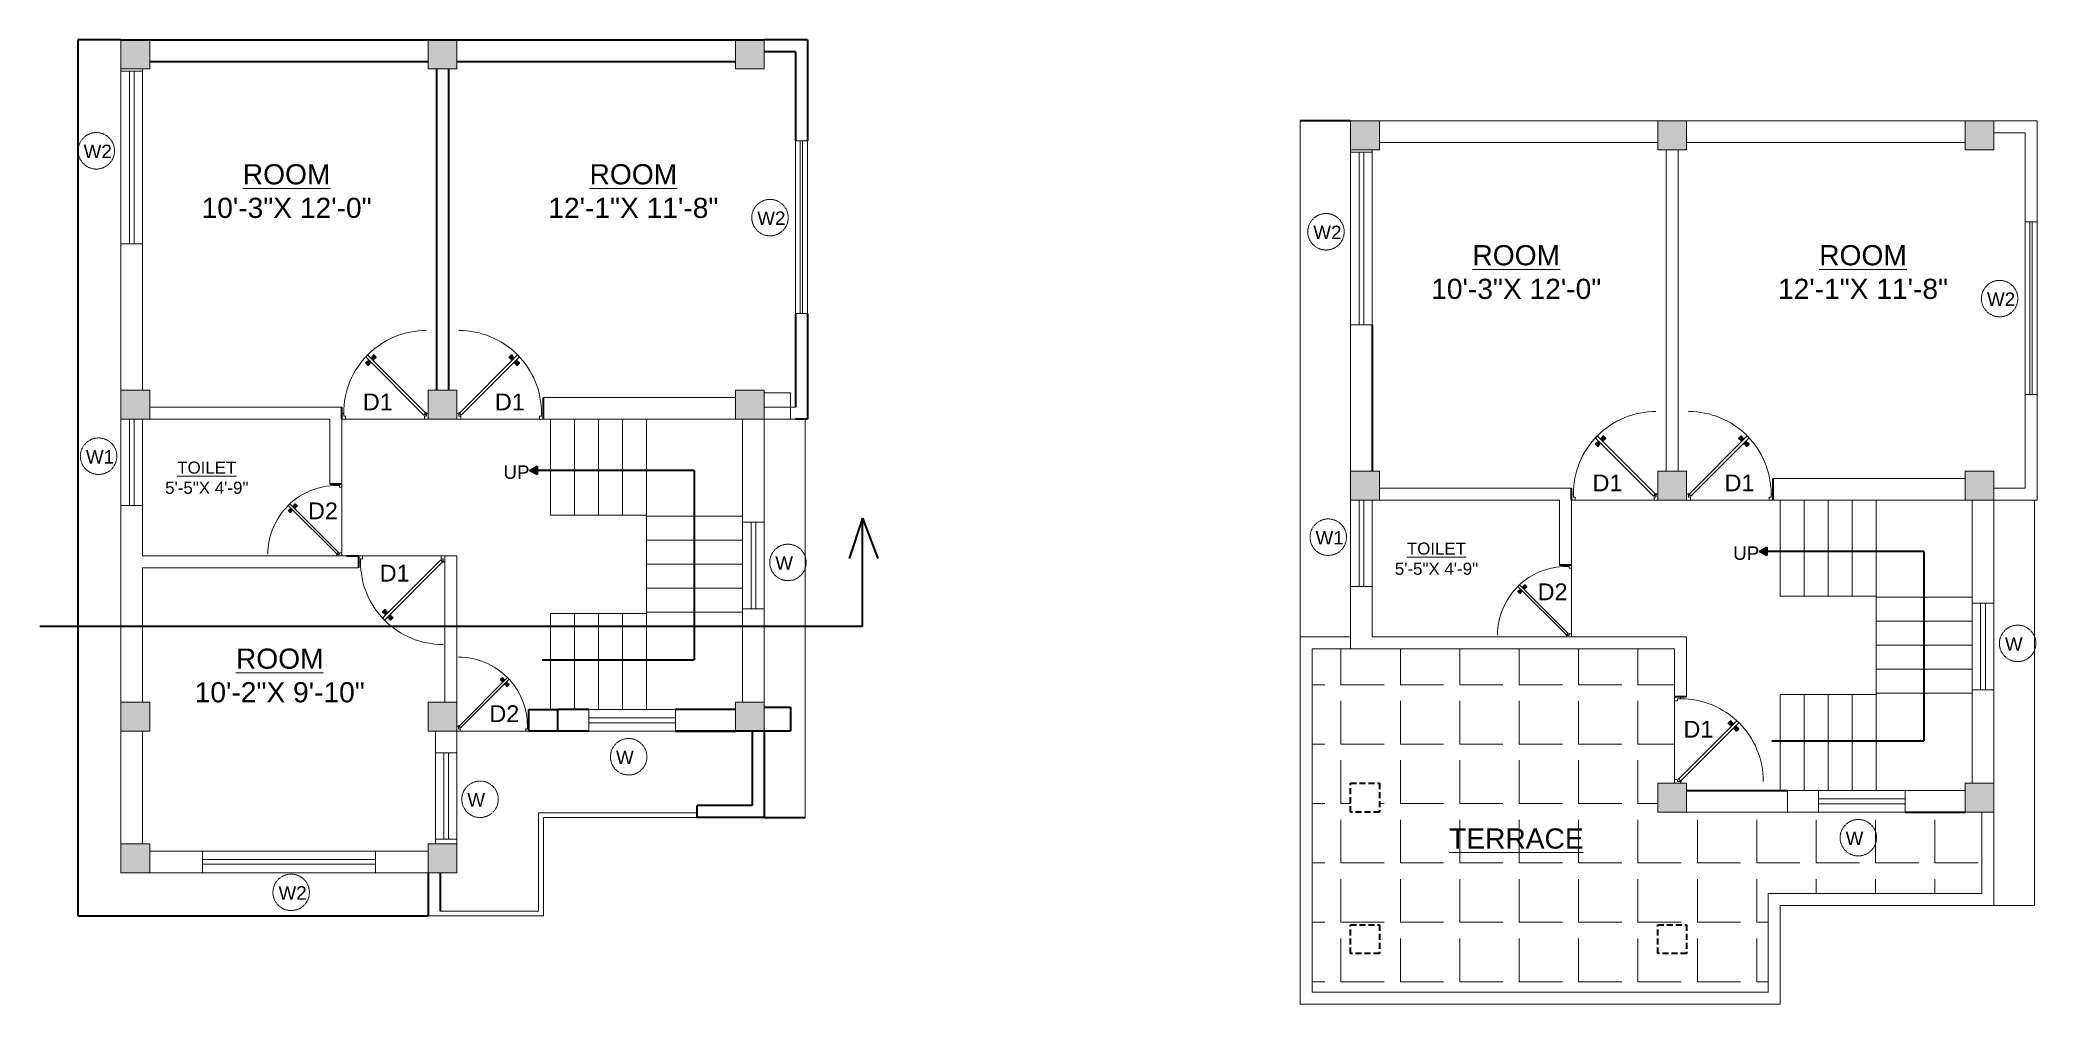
# Model space of a CAD drawing. Header units: inches. Extents: x 141029 to 166402, y -23568 to -18036.
# Drawn here: x 154442 to 155274, y -21791 to -21389 of the extents above; entities that cross this region are included whole.
import ezdxf

# ---------------------------------------------------------------- set-up
doc = ezdxf.new("R2010")
doc.units = ezdxf.units.IN
doc.header["$LTSCALE"] = 0.5
doc.header["$MEASUREMENT"] = 0
doc.linetypes.add('CENTER', pattern=[2, 1.25, -0.25, 0.25, -0.25])
doc.linetypes.add('HIDDEN', pattern=[0.375, 0.25, -0.125])
for name, color, linetype, lineweight in [('Annotate-Lite.w', 177, 'Continuous', 9), ('Annotations-Bold.w', 177, 'Continuous', 13), ('DOOR & WIN', 1, 'Continuous', 25), ('PUERTAS', 7, 'Continuous', 9), ('TEXT', 220, 'Continuous', 9), ('wall', 1, 'Continuous', 40)]:
    doc.layers.add(name, color=color, linetype=linetype, lineweight=lineweight)
doc.styles.add('DIMTEXT', font='arial.ttf', dxfattribs={"height": 6})
doc.styles.add('gaurav', font='arial.ttf')

msp = doc.modelspace()

# ---------------------------------------------------------------- texts
at = {"layer": 'Annotations-Bold.w', "color": 0, "linetype": 'CENTER', "ltscale": 0.3, "char_height": 5.6, "attachment_point": 1, "style": 'gaurav'}
for s, insert in [('W2', (154460.03, -21432.83)), ('W2', (154740.71, -21460.67)), ('W2', (154972.38, -21466.57)), ('W2', (155253.06, -21494.41)), ('W1', (154460.98, -21560.08)), ('UP', (154634.95, -21566.48)), ('W1', (154973.32, -21593.82)), ('UP', (155147.3, -21600.22)), ('W', (154748.21, -21604.35)), ('W', (155260.56, -21638.09)), ('W', (154681.84, -21685.32)), ('W', (154619.91, -21703.03)), ('W', (155194.18, -21719.06)), ('W2', (154541.22, -21741.81))]:
    msp.add_mtext_dynamic_manual_height_columns(s, width=8, gutter_width=100, heights=[0], dxfattribs=dict(at, insert=insert))
at = {"layer": 'Annotations-Bold.w', "color": 0, "linetype": 'CENTER', "ltscale": 0.3, "attachment_point": 2, "style": 'gaurav'}
for s, insert, char_height, width in [('{\\LROOM\\P}10\'-3"X 12\'-0"', (154544.59, -21440.95), 8.4, 77.2712), ('{\\LROOM\\P}12\'-1"X 11\'-8"', (154689.07, -21440.95), 8.4, 77.2712), ('{\\LROOM\\P}10\'-3"X 12\'-0"', (155056.93, -21474.69), 8.4, 77.2712), ('{\\LROOM\\P}12\'-1"X 11\'-8"', (155201.42, -21474.69), 8.4, 77.2712), ('{\\LTOILET\\P}5\'-5"X 4\'-9"', (154511.34, -21564.87), 5.04, 46.3627), ('{\\LTOILET\\P}5\'-5"X 4\'-9"', (155023.69, -21598.61), 5.04, 46.3627), ('{\\LROOM\\P}10\'-2"X 9\'-10"', (154541.74, -21642.8), 8.4, 77.2712), ('{\\LTERRACE}', (155056.98, -21717.74), 8.4, 77.2712)]:
    msp.add_mtext(s, dxfattribs=dict(at, insert=insert, char_height=char_height, width=width))
at = {"layer": 'TEXT', "style": 'DIMTEXT'}
for s, p in [('D1', (154576.36, -21543.52)), ('D1', (154631.35, -21543.52)), ('D1', (155088.71, -21577.26)), ('D1', (155143.7, -21577.26)), ('D2', (154553.48, -21588.9)), ('D1', (154583.36, -21614.87)), ('D2', (155065.82, -21622.64)), ('D2', (154629.06, -21673.42)), ('D1', (155126.58, -21679.91))]:
    msp.add_text(s, height=7, dxfattribs=at).set_placement(p)

# ---------------------------------------------------------------- blocks, each defined once
blk = doc.blocks.new('2ft6in')
at = {"layer": 'PUERTAS', "color": 2}
for p, q in [((0.84, 2.1), (21.02, 22.28)), ((21.71, 21.6), (1.47, 1.37)), ((18.33, 21.76), (18.31, 21.77)), ((21.71, 21.6), (21.02, 22.28)), ((21.18, 18.9), (21.2, 18.89)), ((0, 2), (0, 0)), ((0.6, 2), (0, 2)), ((1.33, 0), (0, 0)), ((0.6, 1.26), (0.6, 2.04)), ((0.67, 1.26), (0.6, 1.26)), ((0.67, 1.26), (0.67, 2.01)), ((0.67, 1), (0.67, 1.26)), ((1.33, 1), (0.67, 1)), ((1.31, 1.53), (0.79, 2.06)), ((1.36, 1.58), (0.81, 2.12)), ((1.36, 1.58), (1.31, 1.53)), ((1.47, 1.37), (1.31, 1.53)), ((1.33, 0), (1.33, 1)), ((28.67, 0), (28.67, 1)), ((28.67, 1), (29.33, 1)), ((28.67, 0), (30, 0)), ((29.33, 1), (29.33, 2)), ((29.33, 2), (30, 2)), ((30, 0), (30, 2))]:
    blk.add_line(p, q, dxfattribs=at)
at = {"layer": 'PUERTAS', "color": 8}
for p, q in [((18.81, 20.78), (18.04, 21.4)), ((18.86, 20.83), (18.08, 21.46)), ((18.95, 20.92), (18.2, 21.58)), ((18.44, 21.9), (18.31, 21.77)), ((19.07, 21.03), (18.34, 21.72)), ((18.44, 21.9), (18.56, 22.02)), ((18.58, 22.01), (18.56, 22.02)), ((19.3, 21.26), (18.61, 22)), ((19.42, 21.38), (18.75, 22.14)), ((19.51, 21.48), (18.88, 22.26)), ((18.91, 20.27), (19.19, 20.69)), ((19.55, 21.53), (18.93, 22.3)), ((19.13, 20.8), (19.03, 20.9)), ((19.15, 20.82), (19.05, 20.92)), ((19.09, 20.44), (19.25, 20.76)), ((19.19, 20.87), (19.1, 20.96)), ((19.25, 20.93), (19.16, 21.02)), ((19.28, 20.63), (19.32, 20.83)), ((19.4, 21.08), (19.31, 21.17)), ((19.47, 21.15), (19.38, 21.24)), ((19.43, 20.78), (19.4, 20.9)), ((19.51, 21.19), (19.42, 21.28)), ((19.55, 20.91), (19.43, 20.94)), ((19.53, 21.21), (19.44, 21.3)), ((19.7, 21.06), (19.51, 21.01)), ((19.89, 21.24), (19.58, 21.08)), ((20.07, 21.42), (19.64, 21.15)), ((19.69, 19.49), (20.12, 19.76)), ((19.87, 19.67), (20.18, 19.83)), ((20.06, 19.85), (20.25, 19.9)), ((20.21, 20), (20.33, 19.97)), ((20.21, 19.38), (20.83, 18.61)), ((20.23, 19.7), (20.32, 19.61)), ((20.25, 19.72), (20.34, 19.63)), ((20.25, 19.43), (20.88, 18.65)), ((20.29, 19.76), (20.38, 19.67)), ((20.33, 20.13), (20.36, 20.01)), ((20.34, 19.53), (21, 18.77)), ((20.36, 19.83), (20.45, 19.74)), ((20.48, 20.28), (20.44, 20.08)), ((20.46, 19.64), (21.14, 18.91)), ((20.5, 19.98), (20.6, 19.89)), ((20.67, 20.47), (20.51, 20.15)), ((20.85, 20.64), (20.57, 20.22)), ((20.57, 20.04), (20.66, 19.95)), ((20.61, 20.09), (20.7, 19.99)), ((20.63, 20.11), (20.72, 20.01)), ((20.69, 19.87), (21.42, 19.19)), ((20.81, 19.99), (21.56, 19.33)), ((20.9, 20.08), (21.68, 19.45)), ((20.95, 20.13), (21.72, 19.51)), ((21.32, 19.01), (21.2, 18.89)), ((21.32, 19.01), (21.44, 19.14)), ((21.43, 19.15), (21.44, 19.14)), ((0, 0), (30, 0))]:
    blk.add_line(p, q, dxfattribs=at)
at = {"layer": 'PUERTAS', "color": 1}
for p, q in [((18.06, 21.44), (18.48, 21.86)), ((18.74, 20.79), (18.06, 21.34)), ((18.08, 21.51), (18.45, 21.88)), ((18.11, 21.49), (18.08, 21.51)), ((18.82, 22.25), (18.45, 21.88)), ((18.9, 22.28), (18.48, 21.86)), ((18.84, 22.23), (18.82, 22.25)), ((18.83, 20.8), (19.18, 21.15)), ((18.84, 20.21), (19.1, 20.6)), ((18.85, 20.11), (18.84, 20.12)), ((18.92, 20.89), (18.93, 20.88)), ((19.54, 21.59), (18.99, 22.27)), ((19.02, 20.88), (19.24, 21.1)), ((19.12, 20.8), (19.03, 20.89)), ((19.1, 20.7), (19.11, 20.69)), ((19.1, 20.6), (19.1, 20.6)), ((19.11, 20.79), (19.33, 21.01)), ((19.54, 21.5), (19.18, 21.15)), ((19.45, 21.31), (19.24, 21.1)), ((19.55, 21.22), (19.33, 21.01)), ((19.45, 21.41), (19.45, 21.41)), ((19.54, 21.22), (19.45, 21.31)), ((19.53, 19.43), (19.54, 19.42)), ((19.64, 21.23), (19.64, 21.23)), ((19.64, 19.42), (20.02, 19.67)), ((19.74, 21.24), (19.73, 21.23)), ((20.12, 21.49), (19.74, 21.24)), ((20.02, 19.67), (20.03, 19.68)), ((20.12, 19.68), (20.12, 19.68)), ((20.21, 19.69), (20.43, 19.9)), ((20.22, 21.48), (20.22, 21.49)), ((20.22, 19.41), (20.57, 19.76)), ((20.22, 19.69), (20.31, 19.6)), ((20.22, 19.32), (20.76, 18.64)), ((20.31, 19.6), (20.52, 19.81)), ((20.31, 19.5), (20.31, 19.5)), ((20.65, 20.12), (20.43, 19.9)), ((20.74, 20.03), (20.52, 19.81)), ((20.93, 20.11), (20.57, 19.76)), ((20.64, 20.11), (20.73, 20.02)), ((20.66, 20.31), (20.65, 20.31)), ((20.65, 20.21), (20.65, 20.22)), ((20.91, 20.7), (20.66, 20.31)), ((20.84, 20.02), (20.83, 20.03)), ((20.86, 18.63), (21.28, 19.05)), ((20.91, 20.8), (20.91, 20.79)), ((20.91, 18.68), (20.94, 18.66)), ((20.94, 18.66), (21.31, 19.03)), ((21.02, 20.12), (21.7, 19.57)), ((21.7, 19.47), (21.28, 19.05)), ((21.67, 19.4), (21.31, 19.03)), ((21.65, 19.42), (21.67, 19.4))]:
    blk.add_line(p, q, dxfattribs=at)
at = {"layer": 'PUERTAS', "color": 2}
for radius in [0.129, 0.0627]:
    blk.add_circle((0.68, 2.14), radius, dxfattribs=at)
at = {"layer": 'PUERTAS', "color": 8}
blk.add_arc((0.68, 2.14), 28.65, 359.72845, 90.03333, dxfattribs=at)
at = {"layer": 'PUERTAS', "color": 1}
for centre, start, end in [((18.78, 20.84), 231.07637, 315), ((18.89, 20.16), 135, 225), ((18.94, 22.23), 38.92363, 135), ((18.97, 20.93), 225, 315), ((19.16, 20.74), 135, 219.74275), ((19.06, 20.65), 315, 39.74275), ((19.4, 21.36), 315, 45), ((19.49, 21.55), 315, 38.92363), ((19.59, 19.47), 225, 315), ((19.6, 21.18), 50.25725, 135), ((19.68, 21.28), 230.25725, 315), ((20.07, 19.63), 50.25725, 135), ((20.17, 21.44), 45, 135), ((20.16, 19.73), 230.25725, 315), ((20.27, 19.36), 135, 218.92363), ((20.35, 19.55), 135, 225), ((20.7, 20.26), 135, 219.74275), ((20.6, 20.17), 315, 39.74275), ((20.78, 19.98), 45, 135), ((20.82, 18.68), 218.92363, 315), ((20.87, 20.75), 315, 45), ((20.98, 20.07), 51.07637, 135), ((21.65, 19.52), 315, 51.07637)]:
    blk.add_arc(centre, 0.0667, start, end, dxfattribs=at)
blk = doc.blocks.new('*U216')
at = {"color": 3}
blk.add_blockref('2ft6in', (0, 0), dxfattribs=at)
blk = doc.blocks.new('3ft')
at = {"layer": 'PUERTAS', "color": 6}
for p, q in [((1.01, 2.52), (25.23, 26.74)), ((26.05, 25.92), (1.77, 1.64)), ((26.05, 25.92), (25.23, 26.74)), ((0, 2.4), (0, 0)), ((0.72, 2.4), (0, 2.4)), ((1.6, 0), (0, 0)), ((0.72, 1.52), (0.72, 2.44)), ((0.8, 1.52), (0.72, 1.52)), ((0.8, 1.52), (0.8, 2.41)), ((0.8, 1.2), (0.8, 1.52)), ((1.6, 1.2), (0.8, 1.2)), ((1.57, 1.84), (0.94, 2.47)), ((1.63, 1.89), (0.97, 2.55)), ((1.63, 1.89), (1.57, 1.84)), ((1.77, 1.64), (1.57, 1.84)), ((1.6, 0), (1.6, 1.2)), ((34.4, 0), (34.4, 1.2)), ((34.4, 1.2), (35.2, 1.2)), ((34.4, 0), (36, 0)), ((35.2, 1.2), (35.2, 2.4)), ((35.2, 2.4), (36, 2.4)), ((36, 0), (36, 2.4))]:
    blk.add_line(p, q, dxfattribs=at)
at = {"layer": 'PUERTAS', "color": 8}
for p, q in [((22.57, 24.94), (21.65, 25.68)), ((22.63, 24.99), (21.69, 25.75)), ((22.74, 25.1), (21.84, 25.9)), ((22.13, 26.28), (21.98, 26.13)), ((22.88, 25.24), (22.01, 26.06)), ((22.13, 26.28), (22.27, 26.42)), ((22.29, 26.41), (22.27, 26.42)), ((23.16, 25.52), (22.34, 26.39)), ((23.3, 25.66), (22.5, 26.56)), ((23.41, 25.77), (22.65, 26.71)), ((23.46, 25.83), (22.72, 26.75)), ((22.95, 24.96), (22.84, 25.07)), ((22.98, 24.99), (22.86, 25.1)), ((23.03, 25.04), (22.91, 25.15)), ((23.11, 25.12), (22.99, 25.23)), ((23.13, 24.76), (23.18, 24.99)), ((23.28, 25.3), (23.17, 25.41)), ((23.36, 25.37), (23.25, 25.49)), ((23.31, 24.94), (23.28, 25.08)), ((23.41, 25.43), (23.3, 25.54)), ((23.46, 25.09), (23.32, 25.13)), ((23.44, 25.45), (23.33, 25.56)), ((23.64, 25.27), (23.41, 25.22)), ((23.87, 25.49), (23.49, 25.3)), ((24.08, 25.71), (23.57, 25.38)), ((22.69, 24.32), (23.02, 24.83)), ((22.91, 24.53), (23.1, 24.91)), ((23.63, 23.38), (24.14, 23.72)), ((23.84, 23.6), (24.22, 23.79)), ((24.07, 23.82), (24.3, 23.88)), ((24.25, 24), (24.39, 23.97)), ((24.25, 23.26), (24.99, 22.34)), ((24.27, 23.64), (24.38, 23.53)), ((24.3, 23.67), (24.41, 23.56)), ((24.3, 23.32), (25.06, 22.38)), ((24.35, 23.72), (24.46, 23.61)), ((24.4, 24.15), (24.43, 24.01)), ((24.41, 23.43), (25.2, 22.53)), ((24.43, 23.8), (24.54, 23.69)), ((24.58, 24.33), (24.52, 24.1)), ((24.55, 23.57), (25.37, 22.7)), ((24.6, 23.97), (24.72, 23.86)), ((24.8, 24.56), (24.61, 24.18)), ((25.02, 24.77), (24.68, 24.26)), ((24.68, 24.05), (24.79, 23.94)), ((24.73, 24.1), (24.85, 23.99)), ((24.76, 24.13), (24.87, 24.02)), ((24.83, 23.85), (25.7, 23.03)), ((24.97, 23.99), (25.87, 23.2)), ((25.08, 24.1), (26.02, 23.34)), ((25.14, 24.15), (26.06, 23.41)), ((25.58, 22.82), (25.43, 22.67)), ((25.58, 22.82), (25.73, 22.97)), ((25.72, 22.98), (25.73, 22.97)), ((0, 0), (36, 0))]:
    blk.add_line(p, q, dxfattribs=at)
at = {"layer": 'PUERTAS', "color": 1}
for p, q in [((21.67, 25.73), (22.17, 26.23)), ((22.49, 24.95), (21.67, 25.61)), ((21.7, 25.82), (22.14, 26.26)), ((21.73, 25.79), (21.7, 25.82)), ((22.58, 26.7), (22.14, 26.26)), ((22.67, 26.73), (22.17, 26.23)), ((22.61, 26.67), (22.58, 26.7)), ((22.6, 24.96), (23.02, 25.38)), ((22.7, 25.07), (22.71, 25.06)), ((23.45, 25.91), (22.79, 26.73)), ((22.82, 25.06), (23.08, 25.32)), ((22.94, 24.95), (22.83, 25.07)), ((22.93, 24.94), (23.19, 25.21)), ((23.44, 25.81), (23.02, 25.38)), ((23.34, 25.58), (23.08, 25.32)), ((23.46, 25.47), (23.19, 25.21)), ((23.33, 25.7), (23.34, 25.69)), ((23.45, 25.46), (23.33, 25.57)), ((23.57, 25.47), (23.57, 25.47)), ((24.15, 25.79), (23.68, 25.48)), ((23.68, 25.48), (23.68, 25.48)), ((24.27, 25.78), (24.26, 25.79)), ((22.61, 24.25), (22.92, 24.72)), ((22.62, 24.13), (22.61, 24.14)), ((22.92, 24.72), (22.92, 24.72)), ((22.93, 24.84), (22.93, 24.83)), ((23.44, 23.31), (23.45, 23.3)), ((23.56, 23.3), (24.03, 23.61)), ((24.03, 23.61), (24.03, 23.62)), ((24.14, 23.62), (24.14, 23.62)), ((24.25, 23.62), (24.51, 23.89)), ((24.26, 23.29), (24.69, 23.71)), ((24.26, 23.63), (24.37, 23.52)), ((24.26, 23.18), (24.92, 22.37)), ((24.37, 23.52), (24.63, 23.77)), ((24.37, 23.4), (24.37, 23.4)), ((24.78, 24.15), (24.51, 23.89)), ((24.89, 24.03), (24.63, 23.77)), ((25.11, 24.14), (24.69, 23.71)), ((24.77, 24.14), (24.88, 24.03)), ((24.79, 24.38), (24.78, 24.37)), ((24.78, 24.26), (24.78, 24.26)), ((25.1, 24.84), (24.79, 24.38)), ((25, 24.03), (25, 24.03)), ((25.04, 22.36), (25.54, 22.86)), ((25.09, 24.96), (25.1, 24.95)), ((25.1, 22.42), (25.13, 22.39)), ((25.13, 22.39), (25.57, 22.83)), ((25.22, 24.14), (26.03, 23.48)), ((26.04, 23.37), (25.54, 22.86)), ((26.01, 23.27), (25.57, 22.83)), ((25.98, 23.3), (26.01, 23.27))]:
    blk.add_line(p, q, dxfattribs=at)
at = {"layer": 'PUERTAS', "color": 2}
for p, q in [((21.99, 26.11), (21.98, 26.13)), ((25.42, 22.68), (25.43, 22.67))]:
    blk.add_line(p, q, dxfattribs=at)
at = {"layer": 'PUERTAS', "color": 6}
for radius in [0.155, 0.0752]:
    blk.add_circle((0.82, 2.56), radius, dxfattribs=at)
blk.add_arc((0.82, 2.56), 34.38, 359.72845, 90.03333, dxfattribs=at)
at = {"layer": 'PUERTAS', "color": 1}
for centre, start, end in [((22.73, 26.68), 38.92363, 135), ((22.77, 25.12), 225, 315), ((23.28, 25.63), 315, 45), ((23.39, 25.86), 315, 38.92363), ((23.51, 25.41), 50.25725, 135), ((23.62, 25.53), 230.25725, 315), ((24.2, 25.73), 45, 135), ((22.54, 25.01), 231.07637, 315), ((22.67, 24.2), 135, 225), ((22.99, 24.89), 135, 219.74275), ((22.87, 24.78), 315, 39.74275), ((23.51, 23.36), 225, 315), ((24.09, 23.56), 50.25725, 135), ((24.2, 23.68), 230.25725, 315), ((24.32, 23.23), 135, 218.92363), ((24.42, 23.46), 135, 225), ((24.84, 24.31), 135, 219.74275), ((24.72, 24.21), 315, 39.74275), ((24.94, 23.98), 45, 135), ((24.98, 22.42), 218.92363, 315), ((25.04, 24.89), 315, 45), ((25.17, 24.08), 51.07637, 135), ((25.98, 23.42), 315, 51.07637)]:
    blk.add_arc(centre, 0.08, start, end, dxfattribs=at)
blk = doc.blocks.new('*U213')
at = {"color": 3, "xscale": -1}
blk.add_blockref('3ft', (42, 0), dxfattribs=at)
blk = doc.blocks.new('*U217')
at = {"color": 3}
blk.add_blockref('3ft', (0, 0), dxfattribs=at)

# ---------------------------------------------------------------- hatches: boundary and pattern name
at = {"layer": 'Annotations-Bold.w', "linetype": 'CENTER', "ltscale": 0.3}
h = msp.add_hatch(dxfattribs=at)
h.set_pattern_fill('ANGLE', color=0, scale=90, angle=-360, style=0)
h.set_pattern_definition([(360, (3835.639, -26.376), (2e-14, 24.75), [18, -6.75]), (90, (3835.639, -26.376), (-24.75, 3e-14), [18, -6.75])])
h.paths.add_polyline_path([(155115.93, -21710.92), (155115.93, -21698.92), (155122.93, -21698.92), (155122.93, -21697.32), (155122.93, -21662.92), (155122.93, -21642.92), (154987.93, -21642.92), (154971.93, -21642.92), (154971.93, -21785.92), (155161.93, -21785.92), (155161.93, -21744.92), (155250.93, -21744.92), (155250.93, -21710.92), (155243.93, -21710.92), (155218.93, -21710.92), (155182.93, -21710.92), (155127.93, -21710.92)])
h.paths.add_polyline_path([(155115.93, -21757.92), (155127.93, -21757.92), (155127.93, -21769.92), (155115.93, -21769.92)], flags=16)
h.paths.add_polyline_path([(154999.93, -21710.92), (154987.93, -21710.92), (154987.93, -21698.92), (154999.93, -21698.92)], flags=16)
h.paths.add_polyline_path([(154999.93, -21757.92), (154999.93, -21769.92), (154987.93, -21769.92), (154987.93, -21757.92)], flags=16)
h.paths.add_polyline_path([(155027.29, -21715.64), (155086.66, -21715.64), (155086.66, -21730.06), (155027.29, -21730.06)], flags=24)
at = {"layer": 'wall'}
for points in [[(154487.59, -21389.18), (154475.59, -21389.18), (154475.59, -21401.18), (154487.59, -21401.18)], [(154615.59, -21389.18), (154603.59, -21389.18), (154603.59, -21401.18), (154615.59, -21401.18)], [(154743.59, -21389.18), (154731.59, -21389.18), (154731.59, -21401.18), (154743.59, -21401.18)], [(154999.93, -21422.92), (154987.93, -21422.92), (154987.93, -21434.92), (154999.93, -21434.92)], [(155127.93, -21422.92), (155115.93, -21422.92), (155115.93, -21434.92), (155127.93, -21434.92)], [(155255.93, -21422.92), (155243.93, -21422.92), (155243.93, -21434.92), (155255.93, -21434.92)], [(154487.59, -21535.18), (154475.59, -21535.18), (154475.59, -21547.18), (154487.59, -21547.18)], [(154615.59, -21535.18), (154603.59, -21535.18), (154603.59, -21547.18), (154615.59, -21547.18)], [(154743.59, -21535.18), (154731.59, -21535.18), (154731.59, -21547.18), (154743.59, -21547.18)], [(154648.95, -21566.73), (154645.79, -21568.65), (154648.95, -21570.31)], [(154999.93, -21568.92), (154987.93, -21568.92), (154987.93, -21580.92), (154999.93, -21580.92)], [(155127.93, -21568.92), (155115.93, -21568.92), (155115.93, -21580.92), (155127.93, -21580.92)], [(155255.93, -21568.92), (155243.93, -21568.92), (155243.93, -21580.92), (155255.93, -21580.92)], [(155161.29, -21600.47), (155158.14, -21602.39), (155161.29, -21604.05)], [(154487.59, -21665.18), (154475.59, -21665.18), (154475.59, -21677.18), (154487.59, -21677.18)], [(154615.59, -21665.18), (154603.59, -21665.18), (154603.59, -21677.18), (154615.59, -21677.18)], [(154743.59, -21665.18), (154731.59, -21665.18), (154731.59, -21677.18), (154743.59, -21677.18)], [(155127.93, -21698.92), (155115.93, -21698.92), (155115.93, -21710.92), (155127.93, -21710.92)], [(155255.93, -21698.92), (155243.93, -21698.92), (155243.93, -21710.92), (155255.93, -21710.92)], [(154487.59, -21724.18), (154475.59, -21724.18), (154475.59, -21736.18), (154487.59, -21736.18)], [(154615.59, -21724.18), (154603.59, -21724.18), (154603.59, -21736.18), (154615.59, -21736.18)]]:
    msp.add_hatch(color=256, dxfattribs=at).paths.add_polyline_path(points)

# ---------------------------------------------------------------- linework, layer by layer
at = {"layer": 'Annotate-Lite.w'}
for p, q in [((154475.59, -21389.18), (154475.59, -21401.18)), ((154484.59, -21401.18), (154484.59, -21402.18)), ((154987.93, -21422.92), (154987.93, -21434.92)), ((154996.93, -21434.92), (154996.93, -21435.92)), ((155119.43, -21434.92), (155119.43, -21568.92)), ((155124.43, -21434.92), (155124.43, -21568.92)), ((154475.59, -21474.18), (154475.59, -21548.18)), ((154484.59, -21474.18), (154484.59, -21535.18)), ((154761.59, -21503.18), (154761.59, -21536.18)), ((155273.93, -21536.92), (155273.93, -21569.92)), ((154567.59, -21547.18), (154567.59, -21547.18)), ((154654.59, -21547.18), (154654.59, -21587.18)), ((154664.59, -21547.18), (154664.59, -21587.18)), ((154674.59, -21547.18), (154674.59, -21587.18)), ((154684.59, -21547.18), (154684.59, -21587.18)), ((154694.59, -21547.18), (154694.59, -21587.18)), ((154760.59, -21547.18), (154760.59, -21713.18)), ((155079.93, -21580.92), (155079.93, -21580.92)), ((155166.93, -21580.92), (155166.93, -21620.92)), ((155176.93, -21580.92), (155176.93, -21620.92)), ((155186.93, -21580.92), (155186.93, -21620.92)), ((155196.93, -21580.92), (155196.93, -21620.92)), ((155206.93, -21580.92), (155206.93, -21620.92)), ((154694.59, -21587.18), (154654.59, -21587.18)), ((154694.59, -21628.18), (154694.59, -21587.18)), ((154734.59, -21587.68), (154694.59, -21587.68)), ((154734.59, -21597.68), (154694.59, -21597.68)), ((154574.59, -21604.18), (154574.59, -21604.18)), ((154610.59, -21665.18), (154610.59, -21604.18)), ((154615.59, -21604.18), (154610.59, -21604.18)), ((154615.59, -21665.18), (154615.59, -21604.18)), ((154734.59, -21607.68), (154694.59, -21607.68)), ((154734.59, -21617.68), (154694.59, -21617.68)), ((155206.93, -21620.92), (155166.93, -21620.92)), ((155206.93, -21661.92), (155206.93, -21620.92)), ((155246.93, -21621.42), (155206.93, -21621.42)), ((154654.59, -21628.18), (154654.59, -21668.18)), ((154694.59, -21628.18), (154654.59, -21628.18)), ((154664.59, -21628.18), (154664.59, -21668.18)), ((154674.59, -21628.18), (154674.59, -21668.18)), ((154684.59, -21628.18), (154684.59, -21668.18)), ((154734.59, -21627.68), (154694.59, -21627.68)), ((154694.59, -21628.18), (154694.59, -21668.18)), ((155246.93, -21631.42), (155206.93, -21631.42)), ((155246.93, -21641.42), (155206.93, -21641.42)), ((155246.93, -21651.42), (155206.93, -21651.42)), ((155166.93, -21661.92), (155166.93, -21701.92)), ((155206.93, -21661.92), (155166.93, -21661.92)), ((155176.93, -21661.92), (155176.93, -21701.92)), ((155186.93, -21661.92), (155186.93, -21701.92)), ((155196.93, -21661.92), (155196.93, -21701.92)), ((155246.93, -21661.42), (155206.93, -21661.42)), ((155206.93, -21661.92), (155206.93, -21701.92)), ((154657.59, -21668.18), (154654.59, -21668.18)), ((155169.93, -21701.92), (155166.93, -21701.92)), ((154615.59, -21736.18), (154615.59, -21722.18))]:
    msp.add_line(p, q, dxfattribs=at)
at = {"layer": 'Annotate-Lite.w', "color": 3}
for p, q in [((154475.59, -21401.18), (154475.59, -21474.18)), ((154475.59, -21402.18), (154484.59, -21402.18)), ((154479.09, -21474.18), (154479.09, -21402.18)), ((154481.09, -21474.18), (154481.09, -21402.18)), ((154484.59, -21474.18), (154484.59, -21402.18)), ((154756.59, -21431.18), (154761.59, -21431.18)), ((154756.59, -21431.18), (154756.59, -21503.18)), ((154758.59, -21431.18), (154758.59, -21503.18)), ((154759.59, -21431.18), (154759.59, -21503.18)), ((154761.59, -21431.18), (154761.59, -21503.18)), ((154987.93, -21434.92), (154987.93, -21507.92)), ((154987.93, -21435.92), (154996.93, -21435.92)), ((154991.43, -21507.92), (154991.43, -21435.92)), ((154993.43, -21507.92), (154993.43, -21435.92)), ((154996.93, -21435.92), (154996.93, -21507.92)), ((155268.93, -21464.92), (155273.93, -21464.92)), ((155268.93, -21464.92), (155268.93, -21536.92)), ((155270.93, -21464.92), (155270.93, -21536.92)), ((155271.93, -21464.92), (155271.93, -21536.92)), ((155273.93, -21464.92), (155273.93, -21536.92)), ((154475.59, -21474.18), (154484.59, -21474.18)), ((154756.59, -21503.18), (154761.59, -21503.18)), ((154987.93, -21507.92), (154996.93, -21507.92)), ((155268.93, -21536.92), (155273.93, -21536.92)), ((154475.59, -21547.18), (154475.59, -21583.18)), ((154479.09, -21583.18), (154479.09, -21547.18)), ((154481.09, -21583.18), (154481.09, -21547.18)), ((154484.59, -21583.18), (154484.59, -21547.18)), ((154475.59, -21583.18), (154484.59, -21583.18)), ((154987.93, -21580.92), (154987.93, -21616.92)), ((154991.43, -21616.92), (154991.43, -21580.92)), ((154993.43, -21616.92), (154993.43, -21580.92)), ((154996.93, -21616.92), (154996.93, -21580.92)), ((154743.59, -21590.18), (154734.59, -21590.18)), ((154734.59, -21590.18), (154734.59, -21626.18)), ((154738.09, -21626.18), (154738.09, -21590.18)), ((154740.09, -21626.18), (154740.09, -21590.18)), ((154743.59, -21590.18), (154743.59, -21626.18)), ((154987.93, -21616.92), (154996.93, -21616.92)), ((154743.59, -21626.18), (154734.59, -21626.18)), ((155255.93, -21623.92), (155246.93, -21623.92)), ((155246.93, -21623.92), (155246.93, -21659.92)), ((155250.43, -21659.92), (155250.43, -21623.92)), ((155252.43, -21659.92), (155252.43, -21623.92)), ((155255.93, -21623.92), (155255.93, -21659.92)), ((155255.93, -21659.92), (155246.93, -21659.92)), ((154670.59, -21677.18), (154670.59, -21668.18)), ((154706.59, -21668.18), (154670.59, -21668.18)), ((154706.59, -21671.68), (154670.59, -21671.68)), ((154706.59, -21673.68), (154670.59, -21673.68)), ((154706.59, -21677.18), (154706.59, -21668.18)), ((154706.59, -21677.18), (154670.59, -21677.18)), ((154615.59, -21686.18), (154606.59, -21686.18)), ((154610.09, -21722.18), (154610.09, -21686.18)), ((154612.09, -21722.18), (154612.09, -21686.18)), ((154615.59, -21722.18), (154615.59, -21686.18)), ((155182.93, -21710.92), (155182.93, -21701.92)), ((155182.93, -21701.92), (155218.93, -21701.92)), ((155218.93, -21705.42), (155182.93, -21705.42)), ((155218.93, -21707.42), (155182.93, -21707.42)), ((155218.93, -21710.92), (155218.93, -21701.92)), ((155218.93, -21710.92), (155182.93, -21710.92)), ((154615.59, -21722.18), (154606.59, -21722.18)), ((154509.59, -21736.18), (154509.59, -21727.18)), ((154509.59, -21727.18), (154581.59, -21727.18)), ((154509.59, -21730.68), (154581.59, -21730.68)), ((154509.59, -21732.68), (154581.59, -21732.68)), ((154581.59, -21736.18), (154581.59, -21727.18)), ((154509.59, -21736.18), (154581.59, -21736.18))]:
    msp.add_line(p, q, dxfattribs=at)
at = {"layer": 'Annotate-Lite.w', "color": 1}
for p, q in [((154966.93, -21422.92), (154966.93, -21790.92)), ((154987.93, -21422.92), (155255.93, -21422.92)), ((155273.93, -21422.92), (155255.93, -21422.92)), ((155273.93, -21422.92), (155273.93, -21464.92)), ((154999.93, -21431.92), (155115.93, -21431.92)), ((155127.93, -21431.92), (155243.93, -21431.92)), ((155268.93, -21427.92), (155255.93, -21427.92)), ((155268.93, -21427.92), (155268.93, -21464.92)), ((154987.93, -21507.92), (154987.93, -21580.92)), ((154567.59, -21542.18), (154487.59, -21542.18)), ((154731.59, -21538.18), (154651.59, -21538.18)), ((154743.59, -21536.18), (154754.59, -21536.18)), ((154756.59, -21542.18), (154743.59, -21542.18)), ((154754.59, -21536.18), (154754.59, -21547.18)), ((155268.93, -21536.92), (155268.93, -21575.92)), ((155273.93, -21536.92), (155273.93, -21580.92)), ((154562.59, -21547.18), (154487.59, -21547.18)), ((154562.59, -21547.18), (154562.59, -21574.18)), ((154567.59, -21547.18), (154567.59, -21574.18)), ((154731.59, -21547.18), (154651.59, -21547.18)), ((154734.59, -21547.18), (154734.59, -21590.18)), ((154756.59, -21547.18), (154743.59, -21547.18)), ((154743.59, -21547.18), (154743.59, -21590.18)), ((154754.59, -21547.18), (154743.59, -21547.18)), ((155079.93, -21575.92), (154999.93, -21575.92)), ((155243.93, -21571.92), (155163.93, -21571.92)), ((155268.93, -21575.92), (155255.93, -21575.92)), ((154475.59, -21583.18), (154475.59, -21736.18)), ((154484.59, -21583.18), (154484.59, -21604.18)), ((155074.93, -21580.92), (154999.93, -21580.92)), ((155074.93, -21580.92), (155074.93, -21607.92)), ((155079.93, -21580.92), (155079.93, -21607.92)), ((155243.93, -21580.92), (155163.93, -21580.92)), ((155246.93, -21580.92), (155246.93, -21623.92)), ((155268.93, -21580.92), (155255.93, -21580.92)), ((155255.93, -21580.92), (155255.93, -21623.92)), ((155273.93, -21580.92), (155268.93, -21580.92)), ((155272.93, -21580.92), (155272.93, -21749.92)), ((154569.59, -21604.18), (154484.59, -21604.18)), ((154484.59, -21609.18), (154484.59, -21665.18)), ((154574.59, -21609.18), (154484.59, -21609.18)), ((154987.93, -21616.92), (154987.93, -21642.92)), ((154996.93, -21616.92), (154996.93, -21637.92)), ((154734.59, -21626.18), (154734.59, -21665.18)), ((154743.59, -21626.18), (154743.59, -21667.18)), ((154987.93, -21637.92), (154966.93, -21637.92)), ((154971.93, -21642.92), (154971.93, -21785.92)), ((154987.93, -21642.92), (154971.93, -21642.92)), ((155122.93, -21642.92), (154987.93, -21642.92)), ((155122.93, -21637.92), (154996.93, -21637.92)), ((155127.93, -21637.92), (155122.93, -21637.92)), ((155122.93, -21662.92), (155122.93, -21642.92)), ((155127.93, -21662.92), (155127.93, -21637.92)), ((155246.93, -21659.92), (155246.93, -21698.92)), ((155255.93, -21659.92), (155255.93, -21700.92)), ((154484.59, -21677.18), (154484.59, -21724.18)), ((154606.59, -21724.18), (154606.59, -21677.18)), ((154615.59, -21686.18), (154615.59, -21677.18)), ((155182.93, -21701.92), (155169.93, -21701.92)), ((155169.93, -21710.92), (155169.93, -21701.92)), ((155243.93, -21701.92), (155218.93, -21701.92)), ((154649.59, -21752.18), (154649.59, -21711.18)), ((154715.59, -21711.18), (154649.59, -21711.18)), ((154651.59, -21754.18), (154651.59, -21713.18)), ((154743.59, -21713.18), (154651.59, -21713.18)), ((155182.93, -21710.92), (155127.93, -21710.92)), ((155250.93, -21710.92), (155250.93, -21744.92)), ((155255.93, -21710.92), (155255.93, -21749.92)), ((154487.59, -21727.18), (154509.59, -21727.18)), ((154581.59, -21727.18), (154603.59, -21727.18)), ((154475.59, -21736.18), (154509.59, -21736.18)), ((154581.59, -21736.18), (154603.59, -21736.18)), ((155250.93, -21744.92), (155161.93, -21744.92)), ((155161.93, -21785.92), (155161.93, -21744.92)), ((155255.93, -21749.92), (155166.93, -21749.92)), ((155166.93, -21790.92), (155166.93, -21749.92)), ((155255.93, -21749.92), (155272.93, -21749.92)), ((154603.59, -21754.18), (154651.59, -21754.18)), ((154608.59, -21752.18), (154649.59, -21752.18)), ((154966.93, -21790.92), (155115.93, -21790.92)), ((154966.93, -21790.92), (155166.93, -21790.92)), ((154971.93, -21785.92), (155161.93, -21785.92))]:
    msp.add_line(p, q, dxfattribs=at)
at = {"layer": 'Annotate-Lite.w'}
for points in [[(154475.59, -21389.18), (154487.59, -21389.18), (154487.59, -21401.18), (154475.59, -21401.18)], [(154603.59, -21389.18), (154615.59, -21389.18), (154615.59, -21401.18), (154603.59, -21401.18)], [(154731.59, -21389.18), (154743.59, -21389.18), (154743.59, -21401.18), (154731.59, -21401.18)], [(154987.93, -21422.92), (154999.93, -21422.92), (154999.93, -21434.92), (154987.93, -21434.92)], [(155115.93, -21422.92), (155127.93, -21422.92), (155127.93, -21434.92), (155115.93, -21434.92)], [(155243.93, -21422.92), (155255.93, -21422.92), (155255.93, -21434.92), (155243.93, -21434.92)], [(154475.59, -21535.18), (154487.59, -21535.18), (154487.59, -21547.18), (154475.59, -21547.18)], [(154603.59, -21535.18), (154615.59, -21535.18), (154615.59, -21547.18), (154603.59, -21547.18)], [(154731.59, -21535.18), (154743.59, -21535.18), (154743.59, -21547.18), (154731.59, -21547.18)], [(154987.93, -21568.92), (154999.93, -21568.92), (154999.93, -21580.92), (154987.93, -21580.92)], [(155115.93, -21568.92), (155127.93, -21568.92), (155127.93, -21580.92), (155115.93, -21580.92)], [(155243.93, -21568.92), (155255.93, -21568.92), (155255.93, -21580.92), (155243.93, -21580.92)], [(154475.59, -21665.18), (154487.59, -21665.18), (154487.59, -21677.18), (154475.59, -21677.18)], [(154603.59, -21665.18), (154615.59, -21665.18), (154615.59, -21677.18), (154603.59, -21677.18)], [(154731.59, -21665.18), (154743.59, -21665.18), (154743.59, -21677.18), (154731.59, -21677.18)], [(155115.93, -21698.92), (155127.93, -21698.92), (155127.93, -21710.92), (155115.93, -21710.92)], [(155243.93, -21698.92), (155255.93, -21698.92), (155255.93, -21710.92), (155243.93, -21710.92)], [(154475.59, -21724.18), (154487.59, -21724.18), (154487.59, -21736.18), (154475.59, -21736.18)], [(154603.59, -21724.18), (154615.59, -21724.18), (154615.59, -21736.18), (154603.59, -21736.18)]]:
    msp.add_lwpolyline(points, close=True, dxfattribs=at)
at = {"layer": 'Annotations-Bold.w', "color": 0, "linetype": 'CENTER', "ltscale": 0.3}
for centre in [(154465.31, -21435.38), (154746, -21463.22), (154977.66, -21469.12), (155258.34, -21496.96), (154466.26, -21562.63), (154978.6, -21596.38), (154753.49, -21606.9), (155265.84, -21640.64), (154687.12, -21687.87), (154625.2, -21705.59), (155199.46, -21721.61), (154546.5, -21744.37)]:
    msp.add_circle(centre, 7.6, dxfattribs=at)
at = {"layer": 'wall'}
for p, q in [((154457.59, -21389.18), (154457.59, -21754.18)), ((154475.59, -21389.18), (154457.59, -21389.18)), ((154475.59, -21389.18), (154743.59, -21389.18)), ((154761.59, -21389.18), (154743.59, -21389.18)), ((154761.59, -21389.18), (154761.59, -21431.18)), ((154487.59, -21398.18), (154603.59, -21398.18)), ((154607.09, -21401.18), (154607.09, -21535.18)), ((154612.09, -21401.18), (154612.09, -21535.18)), ((154615.59, -21398.18), (154731.59, -21398.18)), ((154756.59, -21394.18), (154743.59, -21394.18)), ((154756.59, -21394.18), (154756.59, -21431.18)), ((154987.93, -21422.92), (154966.93, -21422.92)), ((154756.59, -21503.18), (154756.59, -21542.18)), ((154761.59, -21503.18), (154761.59, -21547.18)), ((154996.93, -21507.92), (154996.93, -21568.92)), ((154567.59, -21547.18), (154567.59, -21542.18)), ((154651.59, -21547.18), (154651.59, -21538.18)), ((154761.59, -21547.18), (154756.59, -21547.18)), ((154645.79, -21568.65), (154648.95, -21566.73)), ((154648.95, -21566.73), (154648.95, -21570.31)), ((154562.59, -21574.18), (154567.59, -21574.18)), ((154648.95, -21570.31), (154645.79, -21568.65)), ((154714.39, -21568.65), (154648.95, -21568.65)), ((154714.39, -21568.65), (154714.39, -21647.52)), ((155079.93, -21580.92), (155079.93, -21575.92)), ((155163.93, -21580.92), (155163.93, -21571.92)), ((154784.51, -21588.42), (154779, -21605.22)), ((154784.51, -21633.52), (154784.51, -21588.42)), ((154784.51, -21588.42), (154790.95, -21605.22)), ((155158.14, -21602.39), (155161.29, -21600.47)), ((155161.29, -21600.47), (155161.29, -21604.05)), ((154569.59, -21604.18), (154574.59, -21604.18)), ((154574.59, -21604.18), (154574.59, -21609.18)), ((155074.93, -21607.92), (155079.93, -21607.92)), ((155161.29, -21604.05), (155158.14, -21602.39)), ((155226.73, -21602.39), (155161.29, -21602.39)), ((155226.73, -21602.39), (155226.73, -21681.26)), ((154441.82, -21633.52), (154784.51, -21633.52)), ((154651.02, -21647.52), (154714.39, -21647.52)), ((154743.59, -21667.18), (154754.59, -21667.18)), ((154754.59, -21667.18), (154754.59, -21677.18)), ((155127.93, -21662.92), (155122.93, -21662.92)), ((154645.59, -21677.18), (154645.59, -21668.18)), ((154645.59, -21668.18), (154657.59, -21668.18)), ((154670.59, -21668.18), (154657.59, -21668.18)), ((154657.59, -21677.18), (154657.59, -21668.18)), ((154731.59, -21668.18), (154706.59, -21668.18)), ((154670.59, -21677.18), (154645.59, -21677.18)), ((154706.59, -21677.18), (154731.59, -21677.18)), ((154754.59, -21677.18), (154706.59, -21677.18)), ((154738.59, -21677.18), (154738.59, -21708.18)), ((154743.59, -21677.18), (154743.59, -21713.18)), ((155163.36, -21681.26), (155226.73, -21681.26)), ((154738.59, -21708.18), (154715.59, -21708.18)), ((154715.59, -21713.18), (154715.59, -21708.18)), ((155127.93, -21701.92), (155169.93, -21701.92)), ((154743.59, -21713.18), (154715.59, -21713.18)), ((154743.59, -21713.18), (154760.59, -21713.18)), ((155218.93, -21710.92), (155243.93, -21710.92)), ((154603.59, -21736.18), (154603.59, -21754.18)), ((154608.59, -21736.18), (154608.59, -21752.18)), ((154457.59, -21754.18), (154603.59, -21754.18))]:
    msp.add_line(p, q, dxfattribs=at)
at = {"layer": 'wall', "linetype": 'HIDDEN', "ltscale": 20}
for points in [[(154987.93, -21698.92), (154999.93, -21698.92), (154999.93, -21710.92), (154987.93, -21710.92)], [(154987.93, -21757.92), (154999.93, -21757.92), (154999.93, -21769.92), (154987.93, -21769.92)], [(155115.93, -21757.92), (155127.93, -21757.92), (155127.93, -21769.92), (155115.93, -21769.92)]]:
    msp.add_lwpolyline(points, close=True, dxfattribs=at)

# ---------------------------------------------------------------- block references
at = {"layer": 'DOOR & WIN'}
for name, p in [('*U213', (154561.59, -21547.18)), ('*U213', (155073.93, -21580.92)), ('*U216', (154615.59, -21677.18))]:
    msp.add_blockref(name, p, dxfattribs=at)
at = {"layer": 'DOOR & WIN', "xscale": -1}
for p in [(154657.59, -21547.18), (155169.93, -21580.92)]:
    msp.add_blockref('*U213', p, dxfattribs=at)
at = {"layer": 'DOOR & WIN', "rotation": 90}
for p in [(154567.59, -21604.18), (155079.93, -21637.92)]:
    msp.add_blockref('*U216', p, dxfattribs=at)
at = {"layer": 'DOOR & WIN', "xscale": -1}
for name, p, rotation in [('*U213', (154568.59, -21604.18), 180), ('*U217', (155122.93, -21698.92), 270)]:
    msp.add_blockref(name, p, dxfattribs=dict(at, rotation=rotation))

msp.set_redraw_order([(e.dxf.handle, doc.entitydb.next_handle()) for e in msp.query("TEXT MTEXT ATTDEF DIMENSION ARC_DIMENSION")])  # texts and dimensions are drawn at this point

doc.saveas('drawing.dxf')
